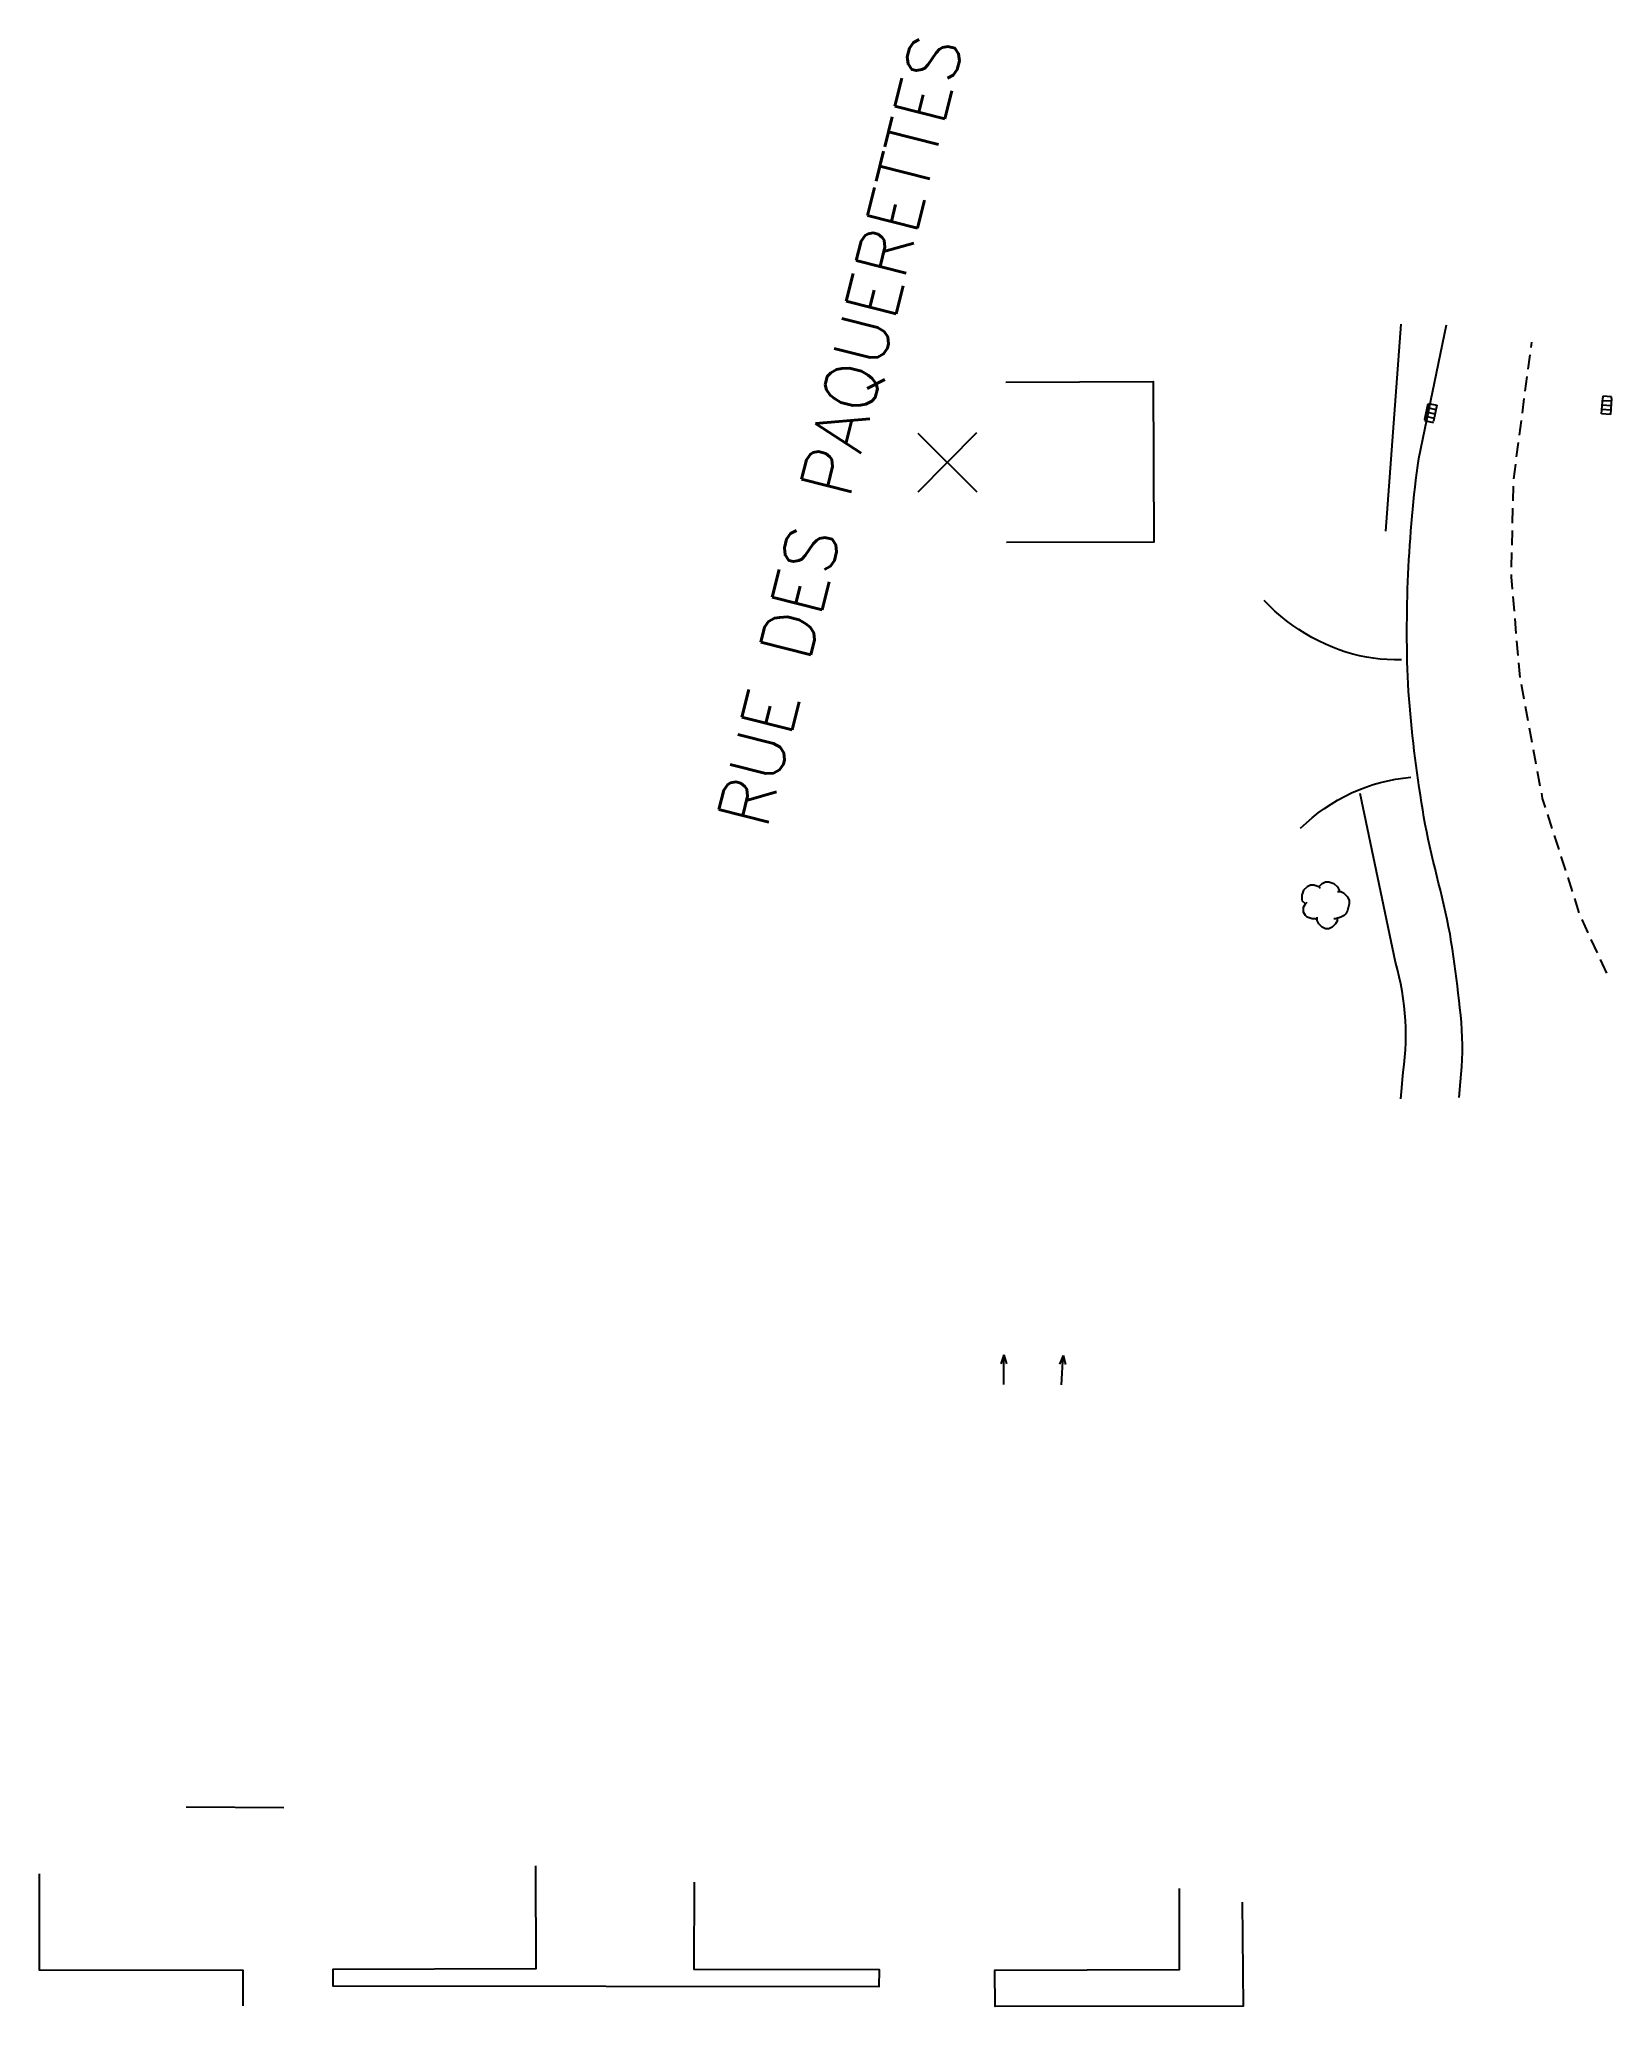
# Model space of a CAD drawing. Header units: millimetres. Extents: x 150050 to 151000, y 152675 to 153000.
# Drawn here: x 150946.8 to 151000.2, y 152799.9 to 152866.6 of the extents above; entities that cross this region are included whole.
import ezdxf
from ezdxf.enums import TextEntityAlignment as Align

# ---------------------------------------------------------------- set-up
doc = ezdxf.new("R2010")
doc.units = ezdxf.units.MM
doc.linetypes.add('DASHED', pattern=[0.75, 0.5, -0.25])
doc.layers.get('0').update_dxf_attribs({"linetype": 'CONTINUOUS'})
for name, color, linetype in [('W0001', 6, 'DASHED'), ('W0008', 7, 'CONTINUOUS'), ('W0017', 7, 'CONTINUOUS'), ('W0100', 7, 'CONTINUOUS'), ('W0105', 7, 'CONTINUOUS'), ('W0300', 7, 'CONTINUOUS'), ('W0302', 3, 'CONTINUOUS'), ('W0400', 7, 'CONTINUOUS'), ('W0989', 7, 'CONTINUOUS'), ('W0991', 7, 'CONTINUOUS')]:
    doc.layers.add(name, color=color, linetype=linetype)
doc.styles.get("Standard").update_dxf_attribs({"font": 'romans.shx', "width": 0.85})

msp = doc.modelspace()

# ---------------------------------------------------------------- texts
at = {"layer": 'W0989'}
msp.add_text('RUE DES PAQUERETTES', height=1.75, rotation=75.95129, dxfattribs=at).set_placement((150974.071, 152853.313), align=Align.MIDDLE)

# ---------------------------------------------------------------- blocks, each defined once
blk = doc.blocks.new('t105o')
for p, q in [((-0.5, 0), (0.5, 0)), ((0.5, 0), (0.2, 0.1)), ((0.5, 0), (0.2, -0.1))]:
    blk.add_line(p, q)
blk = doc.blocks.new('T300')
for p, q in [((-0.571, 0.686), (-0.686, 0.629)), ((-0.457, 0.686), (-0.571, 0.686)), ((-0.286, 0.629), (-0.457, 0.686)), ((-0.286, 0.629), (-0.171, 0.743)), ((-0.171, 0.743), (-0.057, 0.8)), ((-0.057, 0.8), (0.057, 0.8)), ((0.057, 0.8), (0.229, 0.743)), ((0.229, 0.743), (0.343, 0.629)), ((-0.8, 0.514), (-0.857, 0.343)), ((-0.857, 0.343), (-0.857, 0.171)), ((-0.857, 0.171), (-0.743, 0.057)), ((-0.686, 0.629), (-0.8, 0.514)), ((-0.8, -0.057), (-0.743, 0.057)), ((-0.743, 0.057), (-0.686, 0.114)), ((-0.229, 0.571), (-0.286, 0.629)), ((0.343, 0.629), (0.4, 0.514)), ((0.457, 0.457), (0.343, 0.457)), ((0.4, 0.514), (0.4, 0.457)), ((0.571, 0.4), (0.457, 0.457)), ((0.571, 0.4), (0.686, 0.286)), ((0.686, 0.286), (0.743, 0.171)), ((0.743, 0.057), (0.686, -0.171)), ((0.743, 0.171), (0.743, 0.057)), ((-0.8, -0.171), (-0.8, -0.057)), ((-0.8, -0.229), (-0.8, -0.171)), ((-0.743, -0.343), (-0.8, -0.229)), ((-0.686, -0.4), (-0.743, -0.343)), ((-0.514, -0.457), (-0.686, -0.4)), ((-0.4, -0.457), (-0.514, -0.457)), ((-0.4, -0.457), (-0.343, -0.457)), ((-0.343, -0.457), (-0.343, -0.4)), ((-0.343, -0.514), (-0.343, -0.457)), ((-0.286, -0.629), (-0.343, -0.514)), ((-0.171, -0.743), (-0.286, -0.629)), ((0.286, -0.457), (0.229, -0.457)), ((0.286, -0.629), (0.229, -0.686)), ((0.457, -0.4), (0.286, -0.457)), ((0.343, -0.514), (0.286, -0.629)), ((0.343, -0.514), (0.343, -0.457)), ((0.571, -0.343), (0.457, -0.4)), ((0.629, -0.286), (0.571, -0.343)), ((0.686, -0.171), (0.629, -0.286)), ((-0.057, -0.8), (-0.171, -0.743)), ((0.057, -0.8), (-0.057, -0.8)), ((0.171, -0.743), (0.057, -0.8)), ((0.229, -0.686), (0.171, -0.743))]:
    blk.add_line(p, q)
blk = doc.blocks.new('T400')
for p, q in [((-0.15, 0.3), (0.15, 0.3)), ((-0.15, -0.25), (-0.15, 0.3)), ((-0.15, 0.15), (0.15, 0.15)), ((-0.15, 0), (0.15, 0)), ((0.15, 0.3), (0.15, -0.25)), ((-0.15, -0.15), (0.15, -0.15)), ((-0.15, -0.25), (-0.15, -0.3)), ((-0.15, -0.3), (0.15, -0.3)), ((0.15, -0.3), (0.15, -0.25))]:
    blk.add_line(p, q)
blk = doc.blocks.new('t991o')
at = {"color": 0, "linetype": 'Continuous'}
for p, q in [((-1, 1), (1, -1)), ((-1, -1), (1, 1))]:
    blk.add_line(p, q, dxfattribs=at)

# ---------------------------------------------------------------- linework, layer by layer
at = {"layer": 'W0001', "flags": 128}
msp.add_lwpolyline([(151000, 152834.937), (150999.102, 152836.879), (150997.824, 152840.862), (150997.062, 152844.935), (150996.764, 152848.384), (150996.835, 152851.635), (150997.455, 152856.346)], dxfattribs=at)
at = {"layer": 'W0008', "flags": 128}
for points in [[(150994.996, 152830.711), (150995.034, 152831.248), (150995.064, 152831.5), (150995.085, 152831.751), (150995.098, 152832.002), (150995.104, 152832.253), (150995.103, 152832.504), (150995.096, 152832.754), (150995.084, 152833.004), (150995.066, 152833.253), (150995.045, 152833.503), (150995.02, 152833.752), (150994.992, 152834.002), (150994.962, 152834.251), (150994.93, 152834.5), (150994.898, 152834.749), (150994.864, 152834.998), (150994.832, 152835.247), (150994.8, 152835.496), (150994.765, 152835.749), (150994.726, 152836.001), (150994.682, 152836.251), (150994.634, 152836.501), (150994.584, 152836.751), (150994.53, 152836.999), (150994.474, 152837.247), (150994.415, 152837.495), (150994.356, 152837.743), (150994.296, 152837.99), (150994.235, 152838.237), (150994.175, 152838.484), (150994.115, 152838.732), (150994.056, 152838.979), (150993.999, 152839.227), (150993.944, 152839.476), (150993.891, 152839.725), (150993.842, 152839.974), (150993.796, 152840.225), (150993.754, 152840.476), (150993.716, 152840.726), (150993.678, 152840.976), (150993.64, 152841.227), (150993.604, 152841.477), (150993.569, 152841.728), (150993.534, 152841.978), (150993.501, 152842.229), (150993.47, 152842.48), (150993.439, 152842.731), (150993.411, 152842.982), (150993.384, 152843.233), (150993.358, 152843.485), (150993.335, 152843.737), (150993.314, 152843.989), (150993.294, 152844.241), (150993.277, 152844.493), (150993.262, 152844.746), (150993.25, 152844.999), (150993.24, 152845.252), (150993.232, 152845.505), (150993.227, 152845.752), (150993.224, 152846), (150993.221, 152846.247), (150993.22, 152846.494), (150993.221, 152846.741), (150993.223, 152846.988), (150993.226, 152847.234), (150993.23, 152847.481), (150993.236, 152847.728), (150993.244, 152847.974), (150993.253, 152848.221), (150993.263, 152848.467), (150993.275, 152848.714), (150993.288, 152848.96), (150993.302, 152849.206), (150993.318, 152849.452), (150993.336, 152849.698), (150993.354, 152849.944), (150993.374, 152850.19), (150993.396, 152850.436), (150993.419, 152850.681), (150993.443, 152850.927), (150993.469, 152851.173), (150993.496, 152851.418), (150993.525, 152851.663), (150993.554, 152851.909), (150993.586, 152852.154), (150993.619, 152852.399), (150994.562, 152856.935)], [(150993.015, 152830.666), (150993.051, 152831.045), (150993.072, 152831.326), (150993.093, 152831.578), (150993.125, 152831.829), (150993.15, 152832.08), (150993.168, 152832.33), (150993.179, 152832.58), (150993.182, 152832.83), (150993.179, 152833.079), (150993.169, 152833.328), (150993.152, 152833.576), (150993.128, 152833.824), (150993.096, 152834.072), (150993.058, 152834.32), (150993.013, 152834.567), (150992.961, 152834.813), (150992.902, 152835.059), (150992.835, 152835.305), (150991.631, 152841.027)], [(150951.798, 152806.647), (150955.111, 152806.618)], [(150963.647, 152804.648), (150963.665, 152801.144), (150956.772, 152801.125), (150956.768, 152800.577), (150975.309, 152800.548), (150975.321, 152801.117), (150969.036, 152801.124), (150969.041, 152804.086)], [(150953.729, 152799.888), (150953.726, 152801.092), (150946.813, 152801.108), (150946.815, 152804.372)], [(150987.63, 152803.408), (150987.657, 152799.885), (150979.246, 152799.865), (150979.237, 152801.101), (150985.503, 152801.124), (150985.497, 152803.871)]]:
    msp.add_lwpolyline(points, dxfattribs=at)
at = {"layer": 'W0017', "flags": 128}
for points in [[(150993.035, 152845.569), (150992.793, 152845.566), (150992.553, 152845.573), (150992.314, 152845.59), (150992.078, 152845.617), (150991.843, 152845.654), (150991.61, 152845.702), (150991.379, 152845.759), (150991.149, 152845.826), (150990.921, 152845.903), (150990.696, 152845.99), (150990.456, 152846.093), (150990.222, 152846.205), (150989.994, 152846.325), (150989.771, 152846.452), (150989.554, 152846.589), (150989.343, 152846.733), (150989.137, 152846.885), (150988.937, 152847.046), (150988.742, 152847.215), (150988.553, 152847.392), (150988.37, 152847.578)], [(150989.613, 152839.851), (150989.806, 152840.033), (150990.006, 152840.206), (150990.212, 152840.37), (150990.425, 152840.524), (150990.644, 152840.669), (150990.869, 152840.804), (150991.102, 152840.93), (150991.34, 152841.047), (150991.582, 152841.152), (150991.826, 152841.247), (150992.073, 152841.33), (150992.323, 152841.402), (150992.576, 152841.464), (150992.832, 152841.514), (150993.091, 152841.554), (150993.353, 152841.583)]]:
    msp.add_lwpolyline(points, dxfattribs=at)
at = {"layer": 'W0100', "flags": 128}
msp.add_lwpolyline([(150979.614, 152854.989), (150984.614, 152855.004), (150984.63, 152849.56), (150979.63, 152849.546)], dxfattribs=at)
at = {"layer": 'W0302', "flags": 128}
msp.add_lwpolyline([(150993.018, 152856.957), (150992.497, 152849.934)], dxfattribs=at)

# ---------------------------------------------------------------- block references
at = {"layer": 'W0105'}
for p, rotation in [((150979.537, 152821.478), 90.1441854162491), ((150981.524, 152821.461), 87.01802591247002)]:
    msp.add_blockref('t105o', p, dxfattribs=dict(at, rotation=rotation))
at = {"layer": 'W0300'}
msp.add_blockref('T300', (150990.515, 152837.231), dxfattribs=at)
at = {"layer": 'W0400'}
for p, rotation in [((150994.022, 152853.943), 348.2481915285311), ((150999.996, 152854.197), 176.1221073645118)]:
    msp.add_blockref('T400', p, dxfattribs=dict(at, rotation=rotation))
at = {"layer": 'W0991', "rotation": 270.1698140756117}
msp.add_blockref('t991o', (150977.622, 152852.261), dxfattribs=at)

msp.set_redraw_order([(e.dxf.handle, doc.entitydb.next_handle()) for e in msp.query("TEXT MTEXT ATTDEF DIMENSION ARC_DIMENSION")])  # texts and dimensions are drawn at this point

doc.saveas('drawing.dxf')
